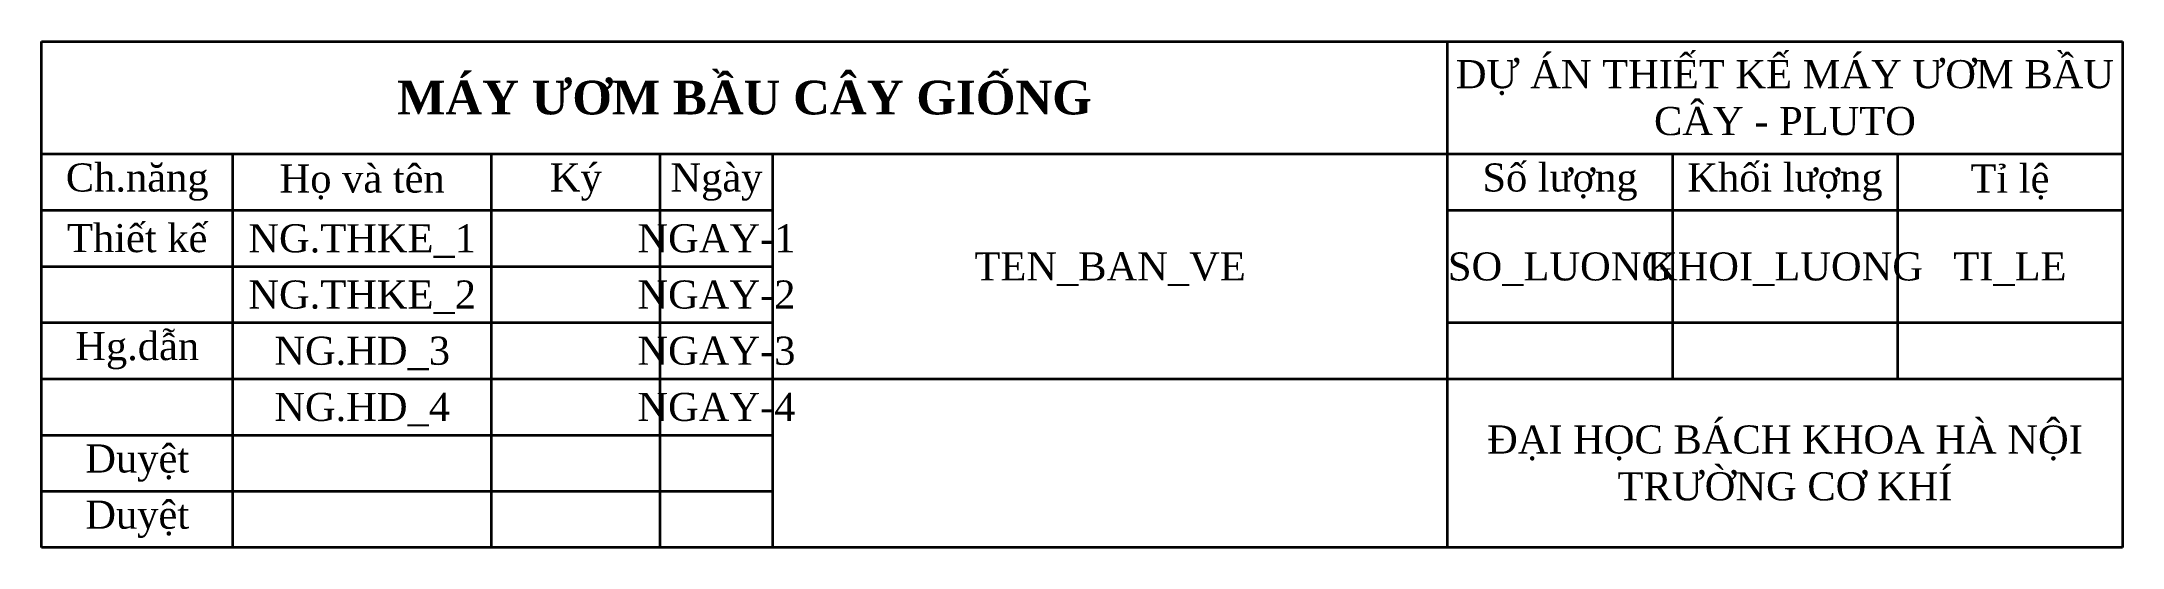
# Model space of a CAD drawing. Header units: millimetres. Extents: x 0 to 4934, y -1200 to 1230.
# Drawn here: x 2398 to 2583, y 393.5 to 438.5 of the extents above; entities that cross this region are included whole.
import ezdxf
from ezdxf.enums import TextEntityAlignment as Align

# ---------------------------------------------------------------- set-up
doc = ezdxf.new("R2010")
doc.units = ezdxf.units.MM
doc.header["$LTSCALE"] = 5
doc.header["$MEASUREMENT"] = 0
doc.layers.add('net dam', color=7, linetype='Continuous', lineweight=35)
doc.styles.get("Standard").update_dxf_attribs({"font": 'times.ttf', "height": 2.5})

msp = doc.modelspace()

# ---------------------------------------------------------------- texts
at = {"layer": 'net dam', "attachment_point": 5}
for s, width, insert, char_height in [('DỰ ÁN THIẾT KẾ MÁY ƯƠM BẦU CÂY - PLUTO', 60, (2553, 433.5), 2.5), ('{\\fTimes New Roman|b1|i0|c0|p18;MÁY ƯƠM BẦU CÂY GIỐNG}', 125, (2460.5, 433.5), 3), ('Ch.năng', 17, (2406.5, 426), 2.5), ('Họ và tên', 23, (2426.5, 426), 2.5), ('Ký', 15, (2445.5, 426), 2.5), ('Ngày', 10, (2458, 426), 2.5), ('Số lượng', 20, (2533, 426), 2.5), ('Khối lượng', 20, (2553, 426), 2.5), ('Tỉ lệ', 20, (2573, 426), 2.5), ('Thiết kế', 17, (2406.5, 421), 2.5), ('Hg.dẫn', 17, (2406.5, 411), 2.5), ('ĐẠI HỌC BÁCH KHOA HÀ NỘI \\PTRƯỜNG CƠ KHÍ', 60, (2553, 401), 2.5), ('Duyệt', 17, (2406.5, 401), 2.5), ('Duyệt', 17, (2406.5, 396), 2.5)]:
    msp.add_mtext_dynamic_manual_height_columns(s, width=width, gutter_width=12.5, heights=[0], dxfattribs=dict(at, insert=insert, char_height=char_height))
at = {"layer": 'net dam'}
for tag, p in [('NG.THKE_1', (2426.5, 421)), ('NGAY-1', (2458, 421)), ('TEN_BAN_VE', (2493, 418.5)), ('SO_LUONG', (2533, 418.5)), ('KHOI_LUONG', (2553, 418.5)), ('TI_LE', (2573, 418.5)), ('NG.THKE_2', (2426.5, 416)), ('NGAY-2', (2458, 416)), ('NG.HD_3', (2426.5, 411)), ('NGAY-3', (2458, 411)), ('NG.HD_4', (2426.5, 406)), ('NGAY-4', (2458, 406))]:
    msp.add_attdef(tag, text='', height=2.5, dxfattribs=at).set_placement(p, align=Align.MIDDLE_CENTER)

# ---------------------------------------------------------------- linework, layer by layer
at = {"layer": 'net dam'}
for p, q in [((2398, 393.5), (2398, 438.5)), ((2398, 438.5), (2583, 438.5)), ((2523, 393.5), (2523, 438.5)), ((2583, 438.5), (2583, 393.5)), ((2398, 428.5), (2583, 428.5)), ((2415, 393.5), (2415, 428.5)), ((2438, 393.5), (2438, 428.5)), ((2453, 393.5), (2453, 428.5)), ((2463, 393.5), (2463, 428.5)), ((2543, 428.5), (2543, 408.5)), ((2563, 428.5), (2563, 408.5)), ((2398, 423.5), (2463, 423.5)), ((2523, 423.5), (2583, 423.5)), ((2398, 418.5), (2463, 418.5)), ((2398, 413.5), (2463, 413.5)), ((2523, 413.5), (2583, 413.5)), ((2398, 408.5), (2583, 408.5)), ((2398, 403.5), (2463, 403.5)), ((2398, 398.5), (2463, 398.5)), ((2583, 393.5), (2398, 393.5))]:
    msp.add_line(p, q, dxfattribs=at)

msp.set_redraw_order([(e.dxf.handle, doc.entitydb.next_handle()) for e in msp.query("TEXT MTEXT ATTDEF DIMENSION ARC_DIMENSION")])  # texts and dimensions are drawn at this point

doc.saveas('drawing.dxf')
